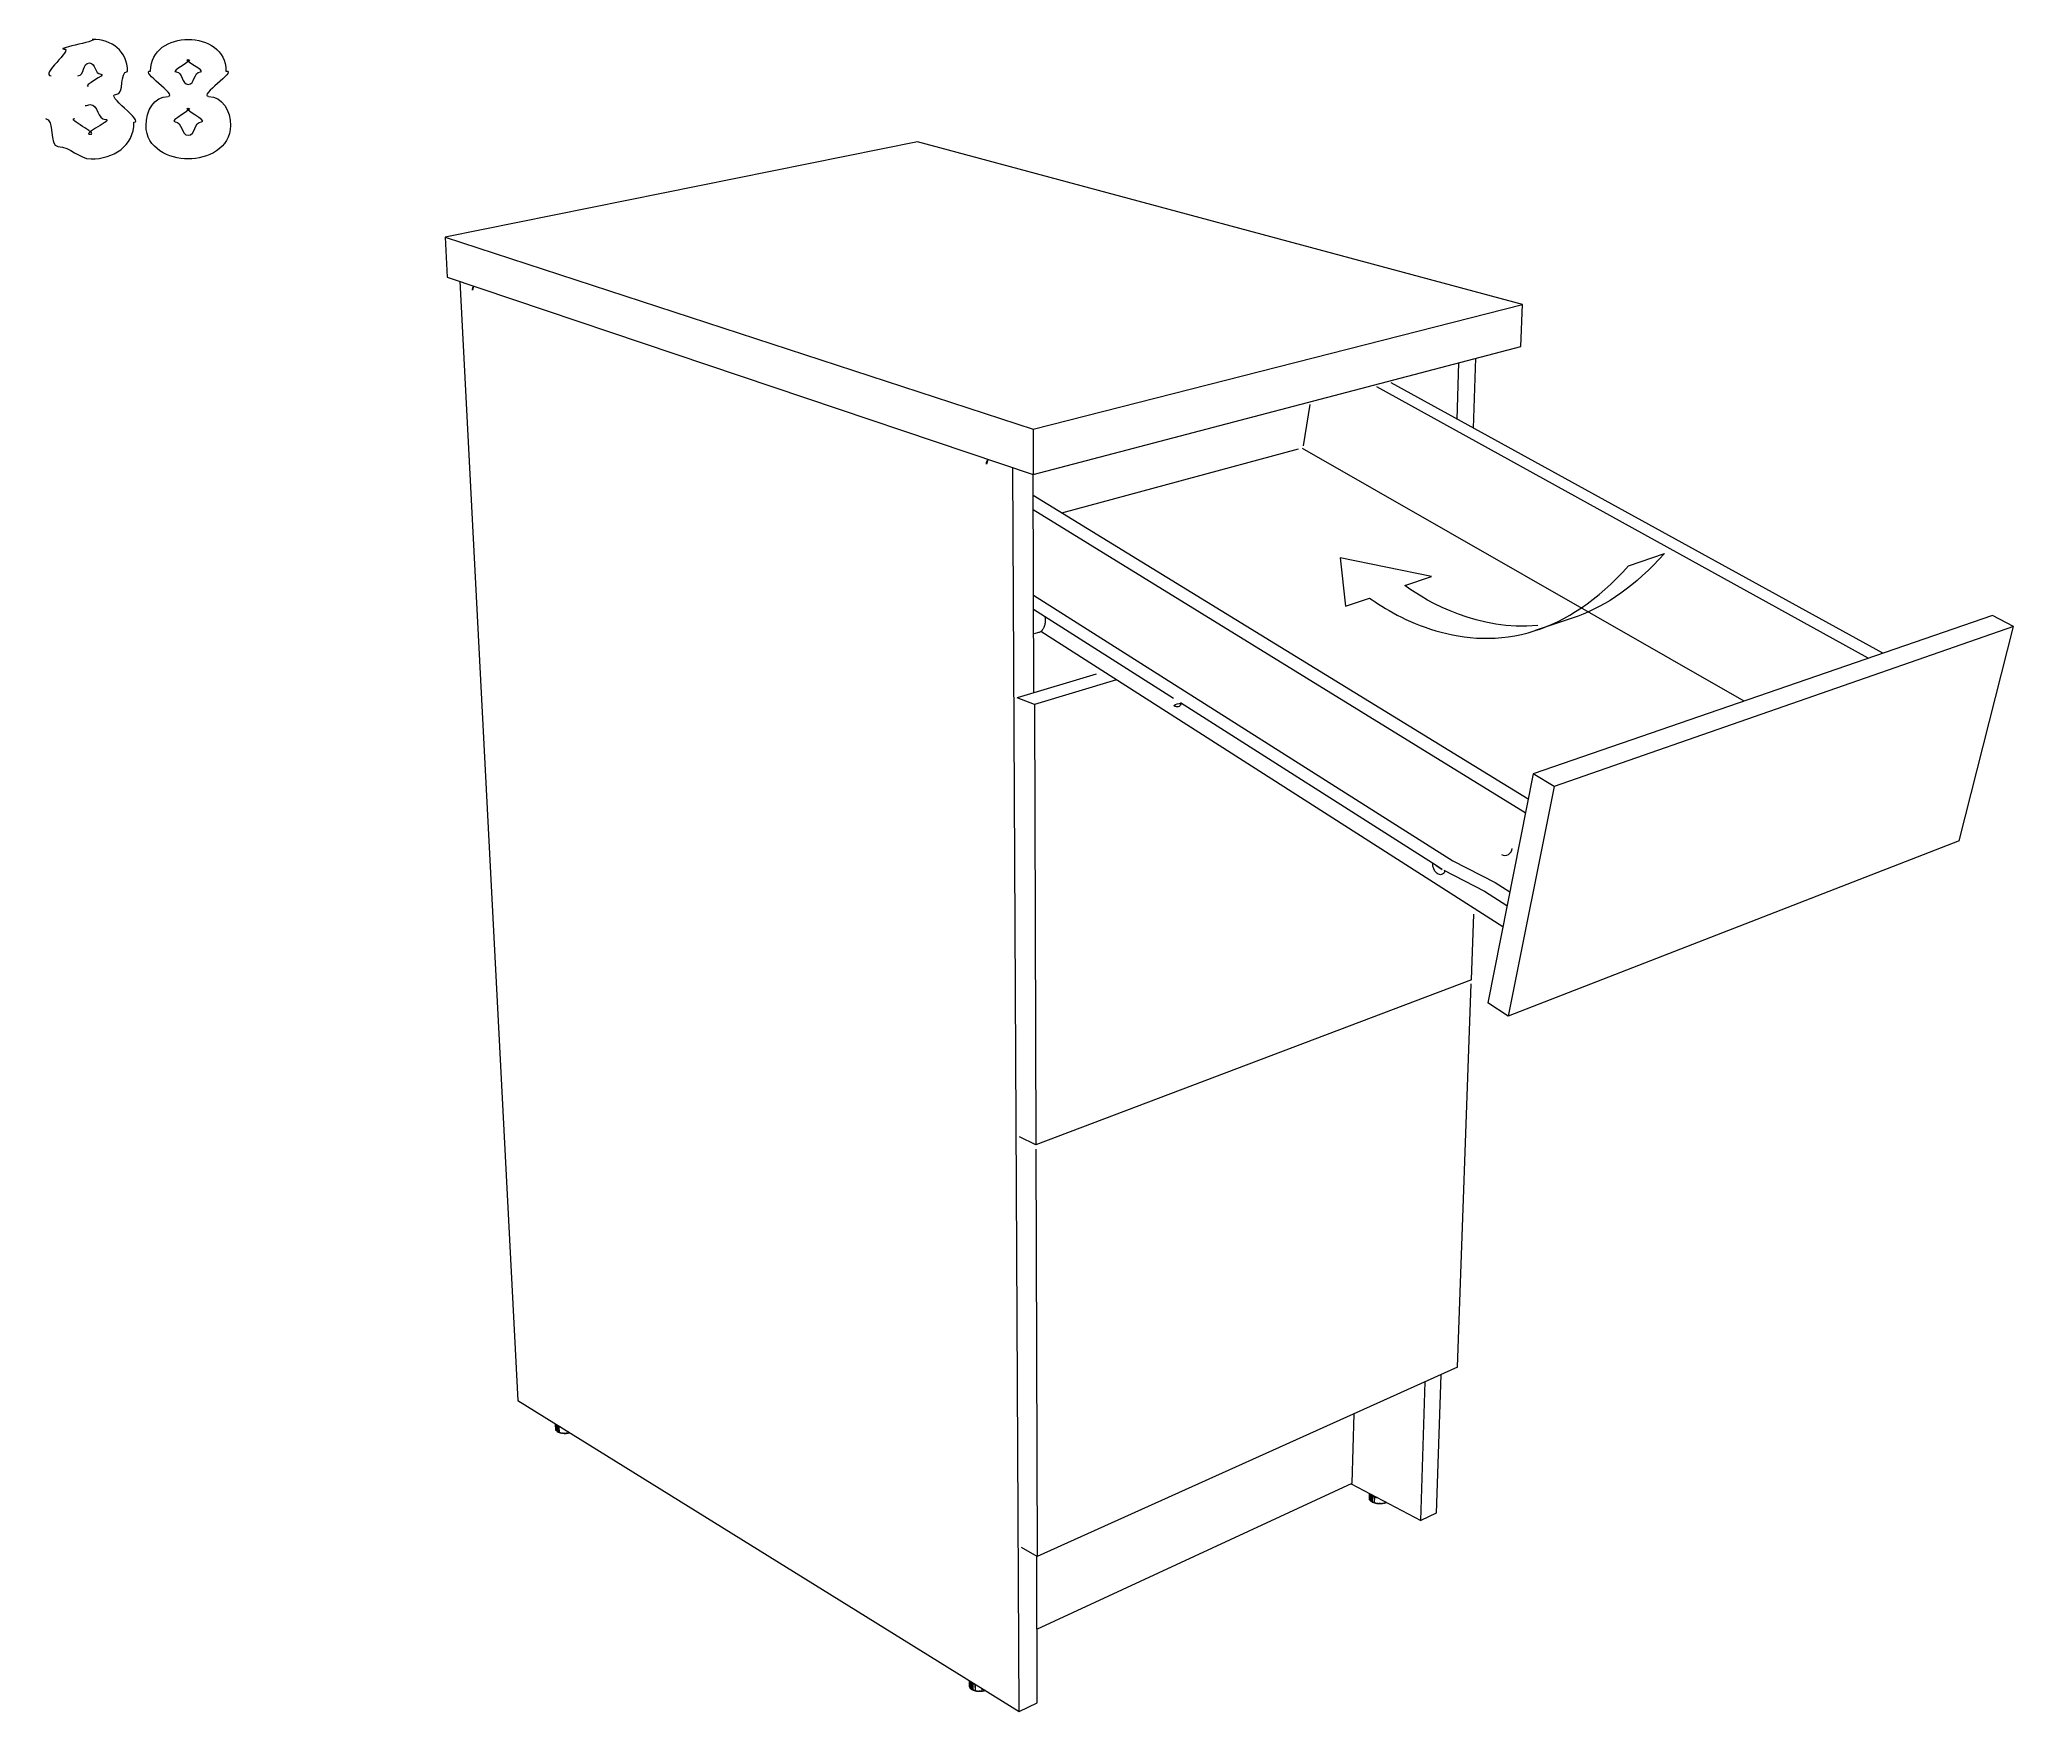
# Model space of a CAD drawing. Header units: metres. Extents: x -30.9 to 24.7, y -10.3 to 6.8.
# Drawn here: x 7.856 to 10.269, y -7.702 to -5.659 of the extents above; entities that cross this region are included whole.
import ezdxf

# ---------------------------------------------------------------- set-up
doc = ezdxf.new("R2010")
doc.units = ezdxf.units.M
doc.header["$MEASUREMENT"] = 0
doc.layers.add('PDF_Working_Num_Penna__255_Num_Penna__255', color=255, linetype='Continuous', lineweight=18)
doc.layers.add('PDF_Working_Num_Penna__7_Num_Penna__7', color=7, linetype='Continuous', lineweight=18)

msp = doc.modelspace()

# ---------------------------------------------------------------- linework, layer by layer
at = {"layer": 'PDF_Working_Num_Penna__255_Num_Penna__255', "color": 255, "linetype": 'Continuous', "lineweight": 18, "flags": 128}
for points in [[(9.7988, -6.3019), (9.8425, -6.2871)], [(9.7369, -6.3635), (9.6844, -6.3813)]]:
    msp.add_lwpolyline(points, dxfattribs=at)
at = {"layer": 'PDF_Working_Num_Penna__255_Num_Penna__255', "color": 255, "linetype": 'Continuous', "lineweight": 18}
for points in [[(9.8425, -6.2871), (9.8071, -6.327), (9.7713, -6.3508), (9.7369, -6.3635)], [(9.8425, -6.2871), (9.8071, -6.327), (9.7713, -6.3508), (9.7369, -6.3635)], [(9.6844, -6.3813), (9.7214, -6.3695), (9.7603, -6.3452), (9.7988, -6.3019)], [(9.6844, -6.3813), (9.7214, -6.3695), (9.7603, -6.3452), (9.7988, -6.3019)]]:
    msp.add_open_spline(points, degree=3, dxfattribs=at)
at = {"layer": 'PDF_Working_Num_Penna__7_Num_Penna__7', "color": 7, "linetype": 'Continuous', "lineweight": 18, "flags": 128}
for points in [[(8.9297, -5.7841), (8.3522, -5.9003)], [(9.6669, -6.034), (9.6689, -5.9826), (8.9297, -5.7841)], [(8.3522, -5.9003), (9.0709, -6.1351), (9.6689, -5.9826)], [(8.3522, -5.9003), (8.3548, -5.9492)], [(8.3548, -5.9492), (9.071, -6.1906), (9.6669, -6.034)], [(8.37, -5.9544), (8.4408, -7.3221), (9.0539, -7.7022), (9.0758, -7.6918)], [(9.589, -6.1228), (9.5912, -6.0539)], [(9.6092, -6.1339), (9.6122, -6.0484)], [(10.1094, -6.409), (9.5085, -6.0786)], [(9.409, -6.1048), (9.4008, -6.1555)], [(10.0917, -6.415), (9.4908, -6.0832)], [(9.0709, -6.1351), (9.071, -6.1906)], [(9.395, -6.1594), (9.1057, -6.2377)], [(9.9401, -6.4673), (9.4003, -6.1585)], [(9.0539, -7.7022), (9.0462, -6.1822)], [(9.0717, -6.4573), (9.0708, -6.1905)], [(9.6758, -6.5871), (9.0709, -6.2163)], [(9.6725, -6.604), (9.0709, -6.2336)], [(9.5253, -6.3263), (9.558, -6.315), (9.4463, -6.2924), (9.4528, -6.3515), (9.4819, -6.3414)], [(9.7988, -6.3019), (9.8425, -6.2871)], [(9.0713, -6.3381), (9.5839, -6.6628)], [(9.2424, -6.4642), (9.0713, -6.3554)], [(9.0853, -6.3642), (9.0853, -6.3645), (9.0855, -6.3658), (9.0856, -6.367), (9.0856, -6.3683), (9.0856, -6.3695), (9.0856, -6.3707), (9.0855, -6.3719), (9.0853, -6.373), (9.0851, -6.3741), (9.0848, -6.3752), (9.0844, -6.3763), (9.084, -6.3773), (9.0836, -6.3782), (9.0831, -6.3791), (9.0825, -6.3799), (9.0819, -6.3807), (9.0813, -6.3814), (9.0805, -6.382), (9.0798, -6.3826), (9.079, -6.383), (9.0782, -6.3834), (9.0773, -6.3837), (9.0723, -6.3852)], [(10.2437, -6.3627), (9.6819, -6.5562), (9.6266, -6.8362)], [(9.7369, -6.3635), (9.6844, -6.3813)], [(10.2692, -6.3764), (10.2437, -6.3627)], [(9.6449, -6.7433), (9.0803, -6.3822)], [(10.2692, -6.3764), (9.7077, -6.5719), (9.6515, -6.8525)], [(10.203, -6.6382), (10.2692, -6.3764)], [(9.148, -6.4344), (9.0515, -6.4634)], [(9.1727, -6.4413), (9.0725, -6.4716), (9.0743, -7.0098)], [(9.0725, -6.4716), (9.0515, -6.4634)], [(9.5635, -6.6685), (9.2508, -6.4696)], [(9.7077, -6.5719), (9.6819, -6.5562)], [(10.203, -6.6382), (9.6515, -6.8525), (9.6266, -6.8362)], [(9.573, -6.6742), (9.6224, -6.6996)], [(9.5839, -6.6628), (9.6355, -6.6891)], [(9.6224, -6.6996), (9.6501, -6.7172)], [(9.6356, -6.6892), (9.6534, -6.7004)], [(9.6066, -6.8081), (9.6095, -6.7278)], [(9.6066, -6.8081), (9.0743, -7.0098), (9.0541, -6.9999)], [(9.5896, -7.2815), (9.6064, -6.813)], [(9.0743, -7.0151), (9.0759, -7.5129)], [(9.5896, -7.2815), (9.0759, -7.5129), (9.0565, -7.5016)], [(9.5694, -7.2906), (9.5636, -7.4597), (9.5446, -7.4687)], [(9.5446, -7.4687), (9.5502, -7.2992)], [(9.461, -7.4231), (9.4632, -7.3384)], [(9.0755, -7.6016), (9.461, -7.4231)], [(9.4595, -7.4238), (9.5446, -7.4687)], [(9.0758, -7.6918), (9.0752, -7.5125)], [(9.0127, -7.6767), (9.0117, -7.677), (9.0107, -7.6773), (9.0098, -7.6775), (9.0087, -7.6776), (9.0077, -7.6777), (9.0067, -7.6778), (9.0056, -7.6778), (9.0046, -7.6778), (9.0036, -7.6777), (9.0025, -7.6776), (9.0016, -7.6774), (9.0006, -7.6772), (8.9996, -7.677), (8.9988, -7.6767), (8.9979, -7.6764), (8.9971, -7.676), (8.9964, -7.6756), (8.9957, -7.6752), (8.9951, -7.6748), (8.9945, -7.6743), (8.9941, -7.6738), (8.9937, -7.6732), (8.9935, -7.673)]]:
    msp.add_lwpolyline(points, dxfattribs=at)
for points in [[(8.3856, -5.9653), (8.3856, -5.9643), (8.3857, -5.9634), (8.3858, -5.9626), (8.386, -5.9618), (8.3863, -5.9611), (8.3867, -5.9605)], [(9.0137, -6.1777), (9.0138, -6.1766), (9.0139, -6.1756), (9.0142, -6.1747), (9.0145, -6.1738), (9.0149, -6.1731), (9.0154, -6.1725)], [(9.5635, -6.6685), (9.5708, -6.6731)], [(8.4874, -7.3515), (8.4872, -7.3514), (8.4872, -7.3512), (8.4872, -7.351)], [(8.4872, -7.3514), (8.4875, -7.3582), (8.4874, -7.3581)], [(8.4879, -7.3522), (8.4878, -7.3521), (8.4876, -7.352), (8.4876, -7.3517)], [(8.4876, -7.352), (8.488, -7.359)], [(8.4877, -7.3512), (8.488, -7.3517)], [(8.4886, -7.3528), (8.4885, -7.3528), (8.4883, -7.3526), (8.4881, -7.3524)], [(8.4882, -7.3593), (8.4881, -7.3592)], [(8.4883, -7.3526), (8.4886, -7.3597), (8.4888, -7.3598)], [(8.4884, -7.3522), (8.4889, -7.3526), (8.4895, -7.3531), (8.4902, -7.3534), (8.491, -7.3538), (8.4919, -7.3541)], [(8.4895, -7.3534), (8.4893, -7.3534), (8.4891, -7.3532), (8.4889, -7.353)], [(8.4891, -7.3532), (8.4895, -7.3602)], [(8.4906, -7.3539), (8.4904, -7.3539), (8.4902, -7.3538), (8.4901, -7.3537), (8.4898, -7.3536), (8.4895, -7.3534)], [(8.4901, -7.3537), (8.4904, -7.3608), (8.4906, -7.3609)], [(8.4918, -7.3543), (8.4915, -7.3543), (8.4914, -7.3543), (8.4912, -7.3541), (8.4909, -7.354)], [(8.4912, -7.3541), (8.4915, -7.3612), (8.4917, -7.3613), (8.4919, -7.3614)], [(8.493, -7.3546), (8.4929, -7.3547), (8.4927, -7.3546), (8.4925, -7.3545), (8.4921, -7.3544)], [(8.4934, -7.3547), (8.4932, -7.3547)], [(8.4889, -7.3599), (8.4888, -7.3599)], [(8.4898, -7.3605), (8.4896, -7.3604)], [(8.4908, -7.361), (8.4906, -7.361)], [(8.492, -7.3614), (8.4918, -7.3614), (8.4916, -7.3613)], [(8.4928, -7.3615), (8.493, -7.3617), (8.4932, -7.3617)], [(8.4933, -7.3618), (8.4931, -7.3618), (8.4929, -7.3617)], [(8.4942, -7.3618), (8.4944, -7.362), (8.4946, -7.362)], [(8.4947, -7.362), (8.4945, -7.3621)], [(8.4956, -7.362), (8.4959, -7.3621)], [(8.4962, -7.3622), (8.496, -7.3623)], [(8.4971, -7.3621), (8.4974, -7.3622), (8.4976, -7.3622)], [(8.4977, -7.3623), (8.4975, -7.3623)], [(8.4977, -7.3623), (8.4978, -7.3621)], [(8.4987, -7.3621), (8.499, -7.3622)], [(8.4992, -7.3622), (8.499, -7.3623), (8.4989, -7.3623), (8.4987, -7.3622)], [(8.5002, -7.362), (8.5006, -7.3621), (8.5007, -7.3621)], [(8.5008, -7.3621), (8.5006, -7.3622)], [(8.5018, -7.3619), (8.5019, -7.3619), (8.5021, -7.3619)], [(8.5024, -7.3619), (8.5021, -7.362)], [(8.5032, -7.3616), (8.5034, -7.3616), (8.5036, -7.3616)], [(8.5038, -7.3615), (8.5037, -7.3616)], [(9.4825, -7.4363), (9.4822, -7.4362), (9.4823, -7.436)], [(9.4828, -7.4369), (9.4826, -7.444), (9.4827, -7.4442)], [(9.4831, -7.4371), (9.4829, -7.437), (9.4828, -7.4369), (9.4827, -7.4365)], [(9.4828, -7.4443), (9.4827, -7.4442)], [(9.4828, -7.4361), (9.4831, -7.4366), (9.4836, -7.4371), (9.4842, -7.4376)], [(9.4839, -7.4378), (9.4837, -7.4377), (9.4835, -7.4376), (9.4833, -7.4373)], [(9.4835, -7.4376), (9.4833, -7.4447), (9.4835, -7.4449)], [(9.4836, -7.4451), (9.4834, -7.445)], [(9.4848, -7.4385), (9.4846, -7.4384), (9.4845, -7.4383), (9.4844, -7.4382), (9.4841, -7.438)], [(9.4844, -7.4382), (9.4842, -7.4454), (9.4843, -7.4455)], [(9.4845, -7.4457), (9.4844, -7.4457)], [(9.4848, -7.4381), (9.4857, -7.4386), (9.4865, -7.4391), (9.4875, -7.4394), (9.4886, -7.4398), (9.4897, -7.4401)], [(9.486, -7.4391), (9.4857, -7.4391), (9.4856, -7.439), (9.4855, -7.4388), (9.4851, -7.4386)], [(9.4855, -7.4388), (9.4852, -7.446), (9.4854, -7.4462), (9.4856, -7.4462)], [(9.4856, -7.4463), (9.4854, -7.4463)], [(9.4872, -7.4396), (9.487, -7.4396), (9.4868, -7.4395), (9.4867, -7.4394), (9.4863, -7.4392)], [(9.487, -7.4468), (9.4868, -7.4468), (9.4866, -7.4467), (9.4864, -7.4465)], [(9.4869, -7.4469), (9.4867, -7.4468), (9.4865, -7.4468)], [(9.4886, -7.44), (9.4884, -7.44), (9.4882, -7.44), (9.488, -7.4398), (9.4876, -7.4397)], [(9.4877, -7.447), (9.488, -7.4472), (9.4882, -7.4472)], [(9.49, -7.4404), (9.4898, -7.4404), (9.4897, -7.4404), (9.4895, -7.4403), (9.489, -7.4402)], [(9.4892, -7.4474), (9.4894, -7.4476), (9.4896, -7.4476)], [(9.4897, -7.4477), (9.4895, -7.4477), (9.4893, -7.4476)], [(9.4915, -7.4406), (9.4912, -7.4407), (9.491, -7.4406), (9.4905, -7.4405)], [(9.4907, -7.4477), (9.4908, -7.4478), (9.491, -7.4479)], [(9.4913, -7.4479), (9.491, -7.448)], [(9.4923, -7.4479), (9.4926, -7.448)], [(9.4928, -7.4481), (9.4926, -7.4481), (9.4925, -7.4481)], [(9.4939, -7.448), (9.4942, -7.4481), (9.4944, -7.4481)], [(9.4944, -7.4482), (9.4943, -7.4482)], [(9.4944, -7.4482), (9.4945, -7.448)], [(9.4955, -7.448), (9.4958, -7.4481)], [(9.4961, -7.4481), (9.4959, -7.4482)], [(9.497, -7.4479), (9.4972, -7.448)], [(9.4976, -7.4479), (9.4974, -7.448)], [(9.4985, -7.4477), (9.4987, -7.4477)], [(9.4991, -7.4476), (9.499, -7.4478), (9.4988, -7.4478)], [(9.4999, -7.4474), (9.5001, -7.4474), (9.5003, -7.4474)], [(9.5, -7.4475), (9.5002, -7.4475), (9.5004, -7.4474), (9.5005, -7.4472)], [(9.5012, -7.447), (9.5015, -7.447)], [(9.5014, -7.4471), (9.5016, -7.4471), (9.5017, -7.447)], [(8.9929, -7.6644), (8.993, -7.6717)], [(8.9937, -7.6655), (8.9935, -7.6654), (8.9934, -7.6652), (8.9933, -7.6649)], [(8.9934, -7.6652), (8.9934, -7.6728)], [(8.9935, -7.6729), (8.9934, -7.6727)], [(8.9939, -7.665), (8.9943, -7.6656), (8.9948, -7.6662)], [(8.9944, -7.6663), (8.9942, -7.6662), (8.994, -7.6661), (8.9939, -7.6657)], [(8.994, -7.6661), (8.9941, -7.6736), (8.9943, -7.6738)], [(8.9953, -7.6671), (8.9951, -7.667), (8.9949, -7.6669), (8.9949, -7.6667), (8.9946, -7.6665)], [(8.9949, -7.6668), (8.9949, -7.6744), (8.9952, -7.6746)], [(8.9954, -7.6667), (8.9961, -7.6672), (8.997, -7.6678), (8.998, -7.6682), (8.9991, -7.6686)], [(8.9964, -7.6678), (8.9962, -7.6677), (8.996, -7.6677), (8.9959, -7.6675), (8.9956, -7.6673)], [(8.9959, -7.6675), (8.996, -7.6751), (8.9961, -7.6753)], [(8.9977, -7.6684), (8.9975, -7.6684), (8.9973, -7.6683), (8.9971, -7.6682), (8.9967, -7.6679)], [(8.9971, -7.6681), (8.9972, -7.6757), (8.9973, -7.6759), (8.9975, -7.676)], [(8.999, -7.6689), (8.9988, -7.6689), (8.9987, -7.6688), (8.9984, -7.6687), (8.9981, -7.6685)], [(9.0006, -7.6693), (9.0004, -7.6693), (9.0002, -7.6693), (9, -7.6692), (8.9995, -7.669)], [(8.9944, -7.6739), (8.9942, -7.6739)], [(8.9953, -7.6747), (8.9951, -7.6746)], [(8.9964, -7.6754), (8.9962, -7.6753)], [(8.9976, -7.676), (8.9974, -7.676), (8.9972, -7.6759)], [(8.9985, -7.6762), (8.9987, -7.6764), (8.9989, -7.6765)], [(8.999, -7.6765), (8.9989, -7.6765), (8.9987, -7.6765)], [(9, -7.6767), (9.0002, -7.6769), (9.0004, -7.6769)], [(9.0016, -7.677), (9.0018, -7.6772), (9.002, -7.6772)], [(9.0021, -7.6773), (9.002, -7.6773), (9.0018, -7.6773)], [(9.0032, -7.6773), (9.0035, -7.6774), (9.0037, -7.6774)], [(9.0038, -7.6775), (9.0036, -7.6775)], [(9.0049, -7.6774), (9.0052, -7.6775), (9.0054, -7.6775)], [(9.0055, -7.6775), (9.0053, -7.6776)], [(9.0055, -7.6775), (9.0056, -7.6774)], [(9.0066, -7.6774), (9.0067, -7.6775), (9.007, -7.6775)], [(9.0072, -7.6775), (9.007, -7.6775)], [(9.0083, -7.6773), (9.0085, -7.6773), (9.0086, -7.6773)], [(9.0099, -7.677), (9.0101, -7.6771), (9.0103, -7.677)], [(9.0106, -7.677), (9.0104, -7.6771), (9.0102, -7.6772)], [(9.0115, -7.6767), (9.0117, -7.6767), (9.0119, -7.6767)], [(9.0122, -7.6765), (9.012, -7.6767), (9.0119, -7.6768)]]:
    msp.add_lwpolyline(points, close=True, dxfattribs=at)
for points in [[(9.2518, -6.4702, -0.515729), (9.2448, -6.4741), (9.2445, -6.4739), (9.2442, -6.4738), (9.2439, -6.4736), (9.2437, -6.4734), (9.2434, -6.4732), (9.243, -6.4729, -0.21765)], [(9.488, -7.4398), (9.4877, -7.447, 0.302378), (9.4882, -7.4473)], [(8.9999, -7.6691), (9, -7.6767, 0.329886), (9.0005, -7.677)], [(9.0082, -7.6739), (9.0083, -7.6773, 0.253927), (9.0089, -7.6773)]]:
    msp.add_lwpolyline(points, format="xyb", close=True, dxfattribs=at)
for points in [[(9.5742, -6.6749, -0.515968), (9.5663, -6.679), (9.5659, -6.6788), (9.5656, -6.6786), (9.5653, -6.6784), (9.565, -6.6782), (9.5647, -6.678), (9.5643, -6.6777, -0.230765), (9.5594, -6.6658)], [(8.5044, -7.3616, -0.271808), (8.4877, -7.3586), (8.4874, -7.3515)], [(8.5045, -7.3616, -0.296693), (8.4875, -7.3584), (8.4876, -7.3585)], [(9.5029, -7.4467, -0.317792), (9.4821, -7.4434), (9.4819, -7.443), (9.4818, -7.4428)], [(9.5027, -7.4466), (9.5026, -7.4466), (9.5028, -7.4467, -0.300948), (9.4823, -7.4435), (9.4821, -7.4434), (9.482, -7.4433), (9.4819, -7.443), (9.4819, -7.4428), (9.4821, -7.4357)], [(9.0126, -7.6767, -0.281142), (8.9934, -7.6728), (8.9933, -7.6725), (8.9932, -7.6722), (8.9932, -7.6646)]]:
    msp.add_lwpolyline(points, format="xyb", dxfattribs=at)
at = {"layer": 'PDF_Working_Num_Penna__7_Num_Penna__7', "color": 7, "linetype": 'Continuous', "lineweight": 18}
msp.add_arc((9.6474, -6.6469), 0.00903, 243.045, 357.1231, dxfattribs=at)
for points in [[(7.9207, -5.6588), (7.9345, -5.6588), (7.8747, -5.6705), (7.8863, -5.6705)], [(7.9639, -5.6981), (7.9639, -5.6728), (7.9449, -5.6588), (7.9207, -5.6588)], [(7.9921, -5.6974), (7.9921, -5.6716), (8.015, -5.6588), (8.0381, -5.6588)], [(8.0381, -5.6588), (8.0613, -5.6588), (8.0842, -5.6716), (8.0842, -5.6974)], [(7.8863, -5.6705), (7.8978, -5.6705), (7.8563, -5.7031), (7.8705, -5.7031)], [(7.9031, -5.7031), (7.9119, -5.7031), (7.9085, -5.6875), (7.9175, -5.6875)], [(7.9175, -5.6875), (7.9254, -5.6875), (7.923, -5.7012), (7.9313, -5.7012)], [(8.0381, -5.6832), (8.0464, -5.6832), (8.0148, -5.6985), (8.0233, -5.6985)], [(8.053, -5.6985), (8.0614, -5.6985), (8.0299, -5.6832), (8.0381, -5.6832)], [(7.9313, -5.7012), (7.9406, -5.7012), (7.9069, -5.716), (7.9159, -5.716)], [(7.9498, -5.7259), (7.9611, -5.7259), (7.9532, -5.6981), (7.9639, -5.6981)], [(8.0134, -5.7281), (8.0264, -5.7281), (7.9777, -5.6974), (7.9921, -5.6974)], [(8.0233, -5.6985), (8.0317, -5.6985), (8.0299, -5.7137), (8.0381, -5.7137)], [(8.0381, -5.7137), (8.0464, -5.7137), (8.0446, -5.6985), (8.053, -5.6985)], [(8.0842, -5.6974), (8.0986, -5.6974), (8.0498, -5.7281), (8.0629, -5.7281)], [(7.9123, -5.7395), (7.9143, -5.7395), (7.9162, -5.7384), (7.9184, -5.7384)], [(7.9184, -5.7384), (7.9282, -5.7384), (7.9268, -5.7566), (7.937, -5.7566)], [(7.9718, -5.76), (7.9856, -5.76), (7.9349, -5.7259), (7.9498, -5.7259)], [(7.9865, -5.7639), (7.9865, -5.7462), (7.9964, -5.7284), (8.0134, -5.7284)], [(8.0381, -5.7426), (8.0471, -5.7426), (8.0127, -5.7594), (8.022, -5.7594)], [(8.0543, -5.7594), (8.0636, -5.7594), (8.0292, -5.7426), (8.0381, -5.7426)], [(8.0629, -5.7284), (8.0799, -5.7284), (8.0898, -5.7462), (8.0898, -5.7639)], [(7.8635, -5.7555), (7.8753, -5.7555), (7.8674, -5.7896), (7.8789, -5.7896)], [(7.9182, -5.7747), (7.9293, -5.7747), (7.8886, -5.7555), (7.8994, -5.7555)], [(7.937, -5.7566), (7.948, -5.7566), (7.9074, -5.7747), (7.9182, -5.7747)], [(7.9193, -5.8048), (7.9462, -5.8048), (7.9718, -5.7896), (7.9718, -5.76)], [(8.0381, -5.8048), (8.0148, -5.8048), (7.9865, -5.7919), (7.9865, -5.7639)], [(8.022, -5.7594), (8.0311, -5.7594), (8.0292, -5.7759), (8.0381, -5.7759)], [(8.0381, -5.7759), (8.0471, -5.7759), (8.0451, -5.7594), (8.0543, -5.7594)], [(8.0898, -5.7639), (8.0898, -5.7919), (8.0614, -5.8048), (8.0381, -5.8048)], [(7.8789, -5.7896), (7.8945, -5.7896), (7.9039, -5.8048), (7.9193, -5.8048)], [(9.8425, -6.2871), (9.8071, -6.327), (9.7713, -6.3508), (9.7369, -6.3635)], [(9.6844, -6.3813), (9.7214, -6.3695), (9.7603, -6.3452), (9.7988, -6.3019)], [(9.4819, -6.3414), (9.5172, -6.3664), (9.5955, -6.4098), (9.6844, -6.3813)], [(9.6879, -6.3749), (9.6158, -6.3821), (9.555, -6.3475), (9.5253, -6.3263)]]:
    msp.add_open_spline(points, degree=3, dxfattribs=at)

doc.saveas('drawing.dxf')
